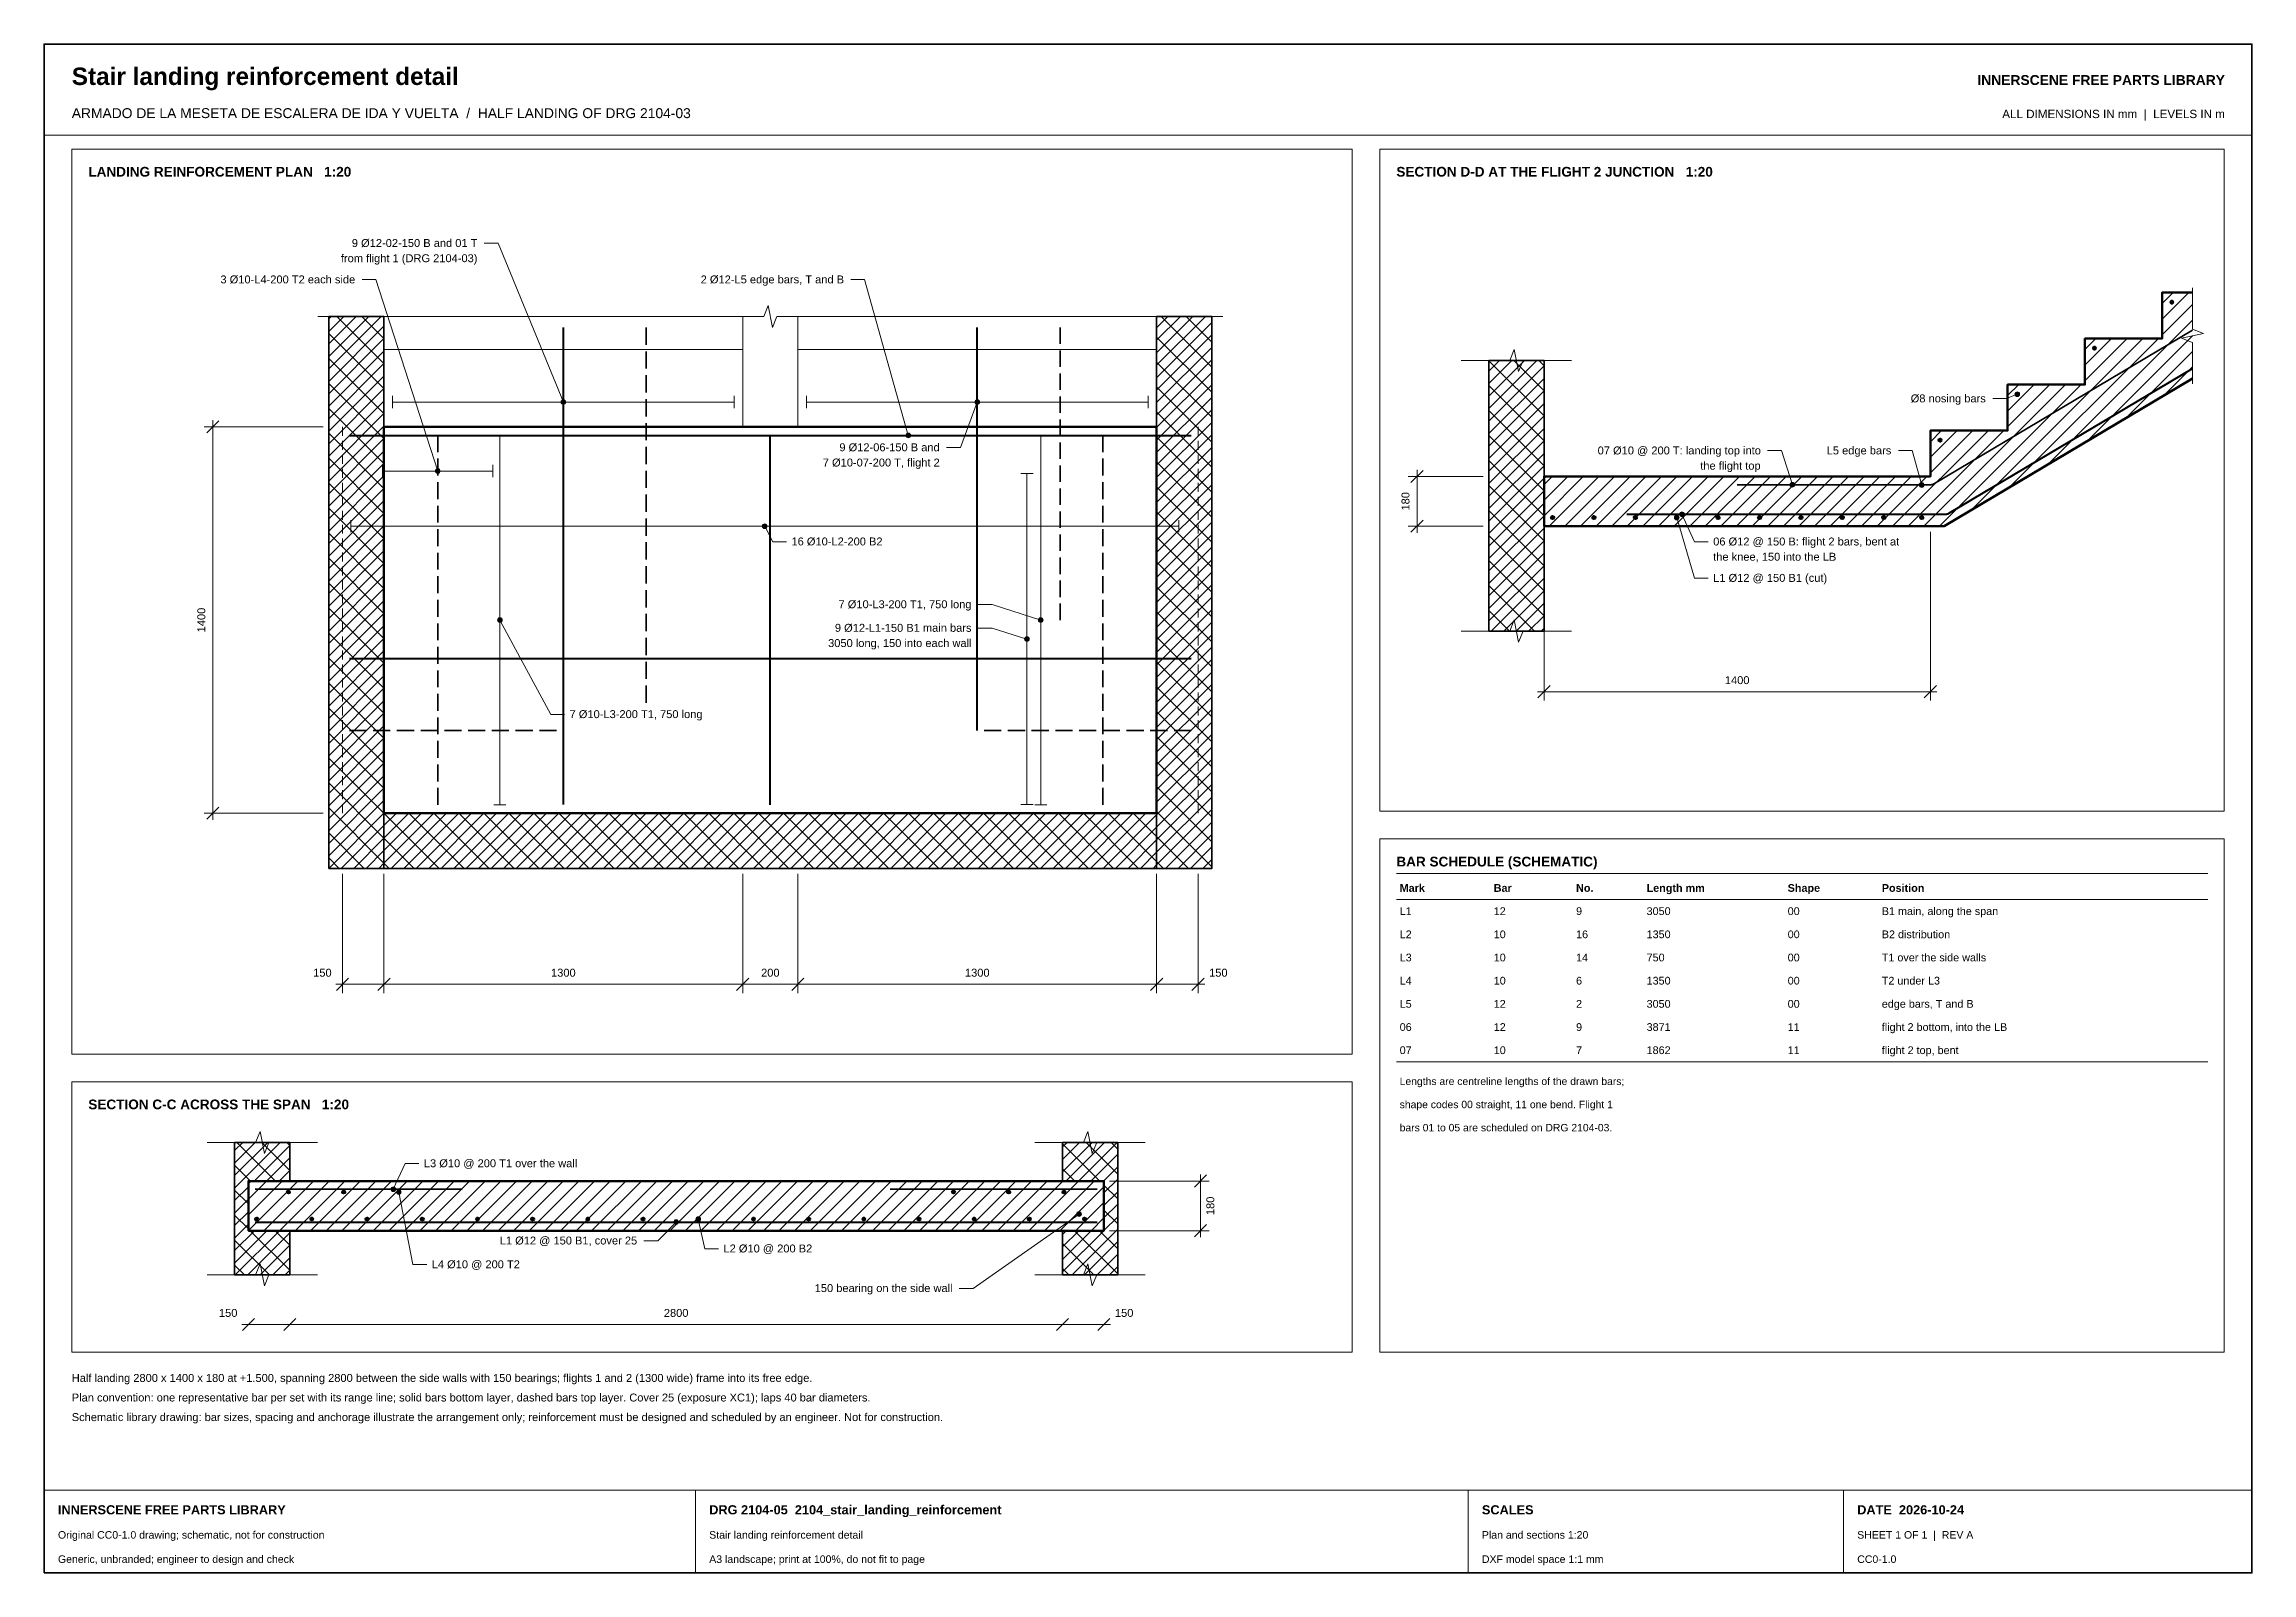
# Paper-space layout 'Layout1' of a CAD drawing. Header units: millimetres. Extents: x 10 to 410, y 10 to 287.
import ezdxf
from ezdxf.enums import TextEntityAlignment as Align

# ---------------------------------------------------------------- set-up
doc = ezdxf.new("R2010")
doc.units = ezdxf.units.MM
for name, color, linetype, lineweight, true_color in [('A-BORDER', 7, 'Continuous', 18, 0x6f8794), ('A-DIMS', 7, 'Continuous', 15, 0x46606d), ('A-TEXT', 7, 'Continuous', 15, 0x1b2a33), ('A-WALL', 7, 'Continuous', 35, 0x3a4a54), ('S-CONC', 7, 'Continuous', 50, 0x1f2d36), ('S-CONC-BYD', 7, 'Continuous', 18, 0x5b6b74), ('S-HATCH', 7, 'Continuous', 9, 0x9aa5aa), ('S-HIDDEN', 7, 'Continuous', 18, 0x5b6b74), ('S-REBAR', 7, 'Continuous', 40, 0xb2361f)]:
    doc.layers.add(name, color=color, linetype=linetype, lineweight=lineweight, true_color=true_color)
doc.styles.add('STR_BOLD', font='arialbd.ttf')
doc.styles.add('STR_REGULAR', font='arial.ttf')

psp = doc.layouts.get("Layout1")

# ---------------------------------------------------------------- texts
at = {"layer": 'A-DIMS', "style": 'STR_REGULAR'}
for s, p in [('180', (257.37, 204.16)), ('1400', (39.19, 182.65)), ('180', (222.01, 76.5))]:
    psp.add_text(s, height=1.436, rotation=90, dxfattribs=at).set_placement(p, align=Align.CENTER)
for s, p in [('1400', (316.75, 171.04)), ('1300', (104.07, 118.03)), ('200', (141.57, 118.03)), ('1300', (179.07, 118.03)), ('2800', (124.51, 56.38))]:
    psp.add_text(s, height=1.436, dxfattribs=at).set_placement(p, align=Align.CENTER)
for p in [(58.74, 118.03), (221.07, 118.03), (41.67, 56.38), (204.01, 56.38)]:
    psp.add_text('150', height=1.436, dxfattribs=at).set_placement(p)
at = {"layer": 'A-TEXT'}
for s, height, style, p in [('Stair landing reinforcement detail', 3.1592, 'STR_BOLD', (15, 279.6)), ('INNERSCENE FREE PARTS LIBRARY', 1.795, 'STR_BOLD', (360.27, 279.6)), ('ARMADO DE LA MESETA DE ESCALERA DE IDA Y VUELTA  /  HALF LANDING OF DRG 2104-03', 1.795, 'STR_REGULAR', (15, 273.6)), ('ALL DIMENSIONS IN mm  |  LEVELS IN m', 1.5078, 'STR_REGULAR', (364.78, 273.6)), ('LANDING REINFORCEMENT PLAN   1:20', 1.7591, 'STR_BOLD', (18, 263)), ('SECTION D-D AT THE FLIGHT 2 JUNCTION   1:20', 1.7591, 'STR_BOLD', (255, 263)), ('from flight 1 (DRG 2104-03)', 1.436, 'STR_REGULAR', (63.76, 247.49)), ('9 Ø12-02-150 B and 01 T', 1.436, 'STR_REGULAR', (65.75, 250.25)), ('3 Ø10-L4-200 T2 each side', 1.436, 'STR_REGULAR', (41.94, 243.65)), ('2 Ø12-L5 edge bars, T and B', 1.436, 'STR_REGULAR', (128.95, 243.65)), ('Ø8 nosing bars', 1.436, 'STR_REGULAR', (348.19, 222.09)), ('9 Ø12-06-150 B and', 1.436, 'STR_REGULAR', (154.08, 213.23)), ('07 Ø10 @ 200 T: landing top into', 1.436, 'STR_REGULAR', (291.47, 212.66)), ('L5 edge bars', 1.436, 'STR_REGULAR', (332.97, 212.66)), ('7 Ø10-07-200 T, flight 2', 1.436, 'STR_REGULAR', (151.08, 210.47)), ('the flight top', 1.436, 'STR_REGULAR', (310.07, 209.9)), ('16 Ø10-L2-200 B2', 1.436, 'STR_REGULAR', (145.4, 196.17)), ('06 Ø12 @ 150 B: flight 2 bars, bent at', 1.436, 'STR_REGULAR', (312.4, 196.16)), ('the knee, 150 into the LB', 1.436, 'STR_REGULAR', (312.4, 193.4)), ('L1 Ø12 @ 150 B1 (cut)', 1.436, 'STR_REGULAR', (312.4, 189.57)), ('7 Ø10-L3-200 T1, 750 long', 1.436, 'STR_REGULAR', (153.93, 184.79)), ('9 Ø12-L1-150 B1 main bars', 1.436, 'STR_REGULAR', (153.27, 180.52)), ('3050 long, 150 into each wall', 1.436, 'STR_REGULAR', (152.04, 177.76)), ('7 Ø10-L3-200 T1, 750 long', 1.436, 'STR_REGULAR', (105.2, 164.88)), ('BAR SCHEDULE (SCHEMATIC)', 1.7591, 'STR_BOLD', (255, 138)), ('Mark', 1.4, 'STR_BOLD', (255.6, 133.4)), ('Bar', 1.4, 'STR_BOLD', (272.64, 133.4)), ('No.', 1.4, 'STR_BOLD', (287.56, 133.4)), ('Length mm', 1.4, 'STR_BOLD', (300.34, 133.4)), ('Shape', 1.4, 'STR_BOLD', (325.9, 133.4)), ('Position', 1.4, 'STR_BOLD', (342.95, 133.4)), ('L1', 1.4, 'STR_REGULAR', (255.6, 129.2)), ('12', 1.4, 'STR_REGULAR', (272.64, 129.2)), ('9', 1.4, 'STR_REGULAR', (287.56, 129.2)), ('3050', 1.4, 'STR_REGULAR', (300.34, 129.2)), ('00', 1.4, 'STR_REGULAR', (325.9, 129.2)), ('B1 main, along the span', 1.4001, 'STR_REGULAR', (342.95, 129.2)), ('L2', 1.4, 'STR_REGULAR', (255.6, 125)), ('10', 1.4, 'STR_REGULAR', (272.64, 125)), ('16', 1.4, 'STR_REGULAR', (287.56, 125)), ('1350', 1.4, 'STR_REGULAR', (300.34, 125)), ('00', 1.4, 'STR_REGULAR', (325.9, 125)), ('B2 distribution', 1.4001, 'STR_REGULAR', (342.95, 125)), ('L3', 1.4, 'STR_REGULAR', (255.6, 120.8)), ('10', 1.4, 'STR_REGULAR', (272.64, 120.8)), ('14', 1.4, 'STR_REGULAR', (287.56, 120.8)), ('750', 1.4, 'STR_REGULAR', (300.34, 120.8)), ('00', 1.4, 'STR_REGULAR', (325.9, 120.8)), ('T1 over the side walls', 1.4001, 'STR_REGULAR', (342.95, 120.8)), ('L4', 1.4, 'STR_REGULAR', (255.6, 116.6)), ('10', 1.4, 'STR_REGULAR', (272.64, 116.6)), ('6', 1.4, 'STR_REGULAR', (287.56, 116.6)), ('1350', 1.4, 'STR_REGULAR', (300.34, 116.6)), ('00', 1.4, 'STR_REGULAR', (325.9, 116.6)), ('T2 under L3', 1.4001, 'STR_REGULAR', (342.95, 116.6)), ('L5', 1.4, 'STR_REGULAR', (255.6, 112.4)), ('12', 1.4, 'STR_REGULAR', (272.64, 112.4)), ('2', 1.4, 'STR_REGULAR', (287.56, 112.4)), ('3050', 1.4, 'STR_REGULAR', (300.34, 112.4)), ('00', 1.4, 'STR_REGULAR', (325.9, 112.4)), ('edge bars, T and B', 1.4001, 'STR_REGULAR', (342.95, 112.4)), ('06', 1.4, 'STR_REGULAR', (255.6, 108.2)), ('12', 1.4, 'STR_REGULAR', (272.64, 108.2)), ('9', 1.4, 'STR_REGULAR', (287.56, 108.2)), ('3871', 1.4, 'STR_REGULAR', (300.34, 108.2)), ('11', 1.4, 'STR_REGULAR', (325.9, 108.2)), ('flight 2 bottom, into the LB', 1.4001, 'STR_REGULAR', (342.95, 108.2)), ('07', 1.4, 'STR_REGULAR', (255.6, 104)), ('10', 1.4, 'STR_REGULAR', (272.64, 104)), ('7', 1.4, 'STR_REGULAR', (287.56, 104)), ('1862', 1.4, 'STR_REGULAR', (300.34, 104)), ('11', 1.4, 'STR_REGULAR', (325.9, 104)), ('flight 2 top, bent', 1.4001, 'STR_REGULAR', (342.95, 104)), ('Lengths are centreline lengths of the drawn bars;', 1.3441, 'STR_REGULAR', (255.6, 98.4)), ('SECTION C-C ACROSS THE SPAN   1:20', 1.7591, 'STR_BOLD', (18, 94)), ('shape codes 00 straight, 11 one bend. Flight 1', 1.3441, 'STR_REGULAR', (255.6, 94.2)), ('bars 01 to 05 are scheduled on DRG 2104-03.', 1.3441, 'STR_REGULAR', (255.6, 90)), ('L3 Ø10 @ 200 T1 over the wall', 1.436, 'STR_REGULAR', (78.8, 83.5)), ('L1 Ø12 @ 150 B1, cover 25', 1.436, 'STR_REGULAR', (92.55, 69.5)), ('L2 Ø10 @ 200 B2', 1.436, 'STR_REGULAR', (133.08, 68.06)), ('L4 Ø10 @ 200 T2', 1.436, 'STR_REGULAR', (80.22, 65.19)), ('150 bearing on the side wall', 1.436, 'STR_REGULAR', (149.61, 60.88)), ('Half landing 2800 x 1400 x 180 at +1.500, spanning 2800 between the side walls with 150 bearings; flights 1 and 2 (1300 wide) frame into its free edge.', 1.436, 'STR_REGULAR', (15, 44.6)), ('Plan convention: one representative bar per set with its range line; solid bars bottom layer, dashed bars top layer. Cover 25 (exposure XC1); laps 40 bar diameters.', 1.436, 'STR_REGULAR', (15, 41.05)), ('Schematic library drawing: bar sizes, spacing and anchorage illustrate the arrangement only; reinforcement must be designed and scheduled by an engineer. Not for construction.', 1.436, 'STR_REGULAR', (15, 37.5)), ('INNERSCENE FREE PARTS LIBRARY', 1.6514, 'STR_BOLD', (12.5, 20.6)), ('DRG 2104-05  2104_stair_landing_reinforcement', 1.6514, 'STR_BOLD', (130.5, 20.6)), ('SCALES', 1.651, 'STR_BOLD', (270.5, 20.6)), ('DATE  2026-10-24', 1.6514, 'STR_BOLD', (338.5, 20.6)), ('Original CC0-1.0 drawing; schematic, not for construction', 1.3642, 'STR_REGULAR', (12.5, 16.2)), ('Stair landing reinforcement detail', 1.3642, 'STR_REGULAR', (130.5, 16.2)), ('Plan and sections 1:20', 1.3642, 'STR_REGULAR', (270.5, 16.2)), ('SHEET 1 OF 1  |  REV A', 1.3642, 'STR_REGULAR', (338.5, 16.2)), ('Generic, unbranded; engineer to design and check', 1.3642, 'STR_REGULAR', (12.5, 11.8)), ('A3 landscape; print at 100%, do not fit to page', 1.3642, 'STR_REGULAR', (130.5, 11.8)), ('DXF model space 1:1 mm', 1.3642, 'STR_REGULAR', (270.5, 11.8)), ('CC0-1.0', 1.364, 'STR_REGULAR', (338.5, 11.8))]:
    psp.add_text(s, height=height, dxfattribs=dict(at, style=style)).set_placement(p)

# ---------------------------------------------------------------- hatches: boundary and pattern name
at = {"layer": 'A-DIMS'}
h = psp.add_hatch(color=256, dxfattribs=at)
edge = h.paths.add_edge_path()
edge.add_arc((104.07, 222.15), 0.42, 0, 360)
h = psp.add_hatch(color=256, dxfattribs=at)
edge = h.paths.add_edge_path()
edge.add_arc((179.07, 222.15), 0.42, 0, 360)
h = psp.add_hatch(color=256, dxfattribs=at)
edge = h.paths.add_edge_path()
edge.add_arc((367.5, 223.57), 0.42, 0, 360)
h = psp.add_hatch(color=256, dxfattribs=at)
edge = h.paths.add_edge_path()
edge.add_arc((166.57, 216.1), 0.42, 0, 360)
h = psp.add_hatch(color=256, dxfattribs=at)
edge = h.paths.add_edge_path()
edge.add_arc((81.32, 209.65), 0.42, 0, 360)
h = psp.add_hatch(color=256, dxfattribs=at)
edge = h.paths.add_edge_path()
edge.add_arc((326.75, 207.16), 0.42, 0, 360)
h = psp.add_hatch(color=256, dxfattribs=at)
edge = h.paths.add_edge_path()
edge.add_arc((350.2, 207.11), 0.42, 0, 360)
h = psp.add_hatch(color=256, dxfattribs=at)
edge = h.paths.add_edge_path()
edge.add_arc((140.57, 199.65), 0.42, 0, 360)
h = psp.add_hatch(color=256, dxfattribs=at)
edge = h.paths.add_edge_path()
edge.add_arc((305.8, 201.21), 0.42, 0, 360)
h = psp.add_hatch(color=256, dxfattribs=at)
edge = h.paths.add_edge_path()
edge.add_arc((306.75, 201.81), 0.42, 0, 360)
h = psp.add_hatch(color=256, dxfattribs=at)
edge = h.paths.add_edge_path()
edge.add_arc((92.57, 182.65), 0.42, 0, 360)
h = psp.add_hatch(color=256, dxfattribs=at)
edge = h.paths.add_edge_path()
edge.add_arc((190.57, 182.65), 0.42, 0, 360)
h = psp.add_hatch(color=256, dxfattribs=at)
edge = h.paths.add_edge_path()
edge.add_arc((188.07, 179.2), 0.42, 0, 360)
h = psp.add_hatch(color=256, dxfattribs=at)
edge = h.paths.add_edge_path()
edge.add_arc((73.26, 79.5), 0.42, 0, 360)
h = psp.add_hatch(color=256, dxfattribs=at)
edge = h.paths.add_edge_path()
edge.add_arc((74.26, 79), 0.42, 0, 360)
h = psp.add_hatch(color=256, dxfattribs=at)
edge = h.paths.add_edge_path()
edge.add_arc((124.51, 73.55), 0.42, 0, 360)
h = psp.add_hatch(color=256, dxfattribs=at)
edge = h.paths.add_edge_path()
edge.add_arc((128.51, 74.1), 0.42, 0, 360)
h = psp.add_hatch(color=256, dxfattribs=at)
edge = h.paths.add_edge_path()
edge.add_arc((197.51, 75), 0.42, 0, 360)
at = {"layer": 'S-REBAR'}
h = psp.add_hatch(color=256, dxfattribs=at)
edge = h.paths.add_edge_path()
edge.add_arc((395.5, 240.24), 0.28, 0, 360)
h = psp.add_hatch(color=256, dxfattribs=at)
edge = h.paths.add_edge_path()
edge.add_arc((381.5, 231.91), 0.28, 0, 360)
h = psp.add_hatch(color=256, dxfattribs=at)
edge = h.paths.add_edge_path()
edge.add_arc((367.5, 223.57), 0.28, 0, 360)
h = psp.add_hatch(color=256, dxfattribs=at)
edge = h.paths.add_edge_path()
edge.add_arc((353.5, 215.24), 0.28, 0, 360)
h = psp.add_hatch(color=256, dxfattribs=at)
edge = h.paths.add_edge_path()
edge.add_arc((350.2, 207.11), 0.3, 0, 360)
h = psp.add_hatch(color=256, dxfattribs=at)
edge = h.paths.add_edge_path()
edge.add_arc((283.3, 201.21), 0.3, 0, 360)
h = psp.add_hatch(color=256, dxfattribs=at)
edge = h.paths.add_edge_path()
edge.add_arc((290.8, 201.21), 0.3, 0, 360)
h = psp.add_hatch(color=256, dxfattribs=at)
edge = h.paths.add_edge_path()
edge.add_arc((298.3, 201.21), 0.3, 0, 360)
h = psp.add_hatch(color=256, dxfattribs=at)
edge = h.paths.add_edge_path()
edge.add_arc((305.8, 201.21), 0.3, 0, 360)
h = psp.add_hatch(color=256, dxfattribs=at)
edge = h.paths.add_edge_path()
edge.add_arc((313.3, 201.21), 0.3, 0, 360)
h = psp.add_hatch(color=256, dxfattribs=at)
edge = h.paths.add_edge_path()
edge.add_arc((320.8, 201.21), 0.3, 0, 360)
h = psp.add_hatch(color=256, dxfattribs=at)
edge = h.paths.add_edge_path()
edge.add_arc((328.3, 201.21), 0.3, 0, 360)
h = psp.add_hatch(color=256, dxfattribs=at)
edge = h.paths.add_edge_path()
edge.add_arc((335.8, 201.21), 0.3, 0, 360)
h = psp.add_hatch(color=256, dxfattribs=at)
edge = h.paths.add_edge_path()
edge.add_arc((343.3, 201.21), 0.3, 0, 360)
h = psp.add_hatch(color=256, dxfattribs=at)
edge = h.paths.add_edge_path()
edge.add_arc((350.2, 201.21), 0.3, 0, 360)
h = psp.add_hatch(color=256, dxfattribs=at)
edge = h.paths.add_edge_path()
edge.add_arc((54.26, 79), 0.28, 0, 360)
h = psp.add_hatch(color=256, dxfattribs=at)
edge = h.paths.add_edge_path()
edge.add_arc((64.26, 79), 0.28, 0, 360)
h = psp.add_hatch(color=256, dxfattribs=at)
edge = h.paths.add_edge_path()
edge.add_arc((74.26, 79), 0.28, 0, 360)
h = psp.add_hatch(color=256, dxfattribs=at)
edge = h.paths.add_edge_path()
edge.add_arc((174.76, 79), 0.28, 0, 360)
h = psp.add_hatch(color=256, dxfattribs=at)
edge = h.paths.add_edge_path()
edge.add_arc((184.76, 79), 0.28, 0, 360)
h = psp.add_hatch(color=256, dxfattribs=at)
edge = h.paths.add_edge_path()
edge.add_arc((194.76, 79), 0.28, 0, 360)
h = psp.add_hatch(color=256, dxfattribs=at)
edge = h.paths.add_edge_path()
edge.add_arc((48.51, 74.1), 0.28, 0, 360)
h = psp.add_hatch(color=256, dxfattribs=at)
edge = h.paths.add_edge_path()
edge.add_arc((58.51, 74.1), 0.28, 0, 360)
h = psp.add_hatch(color=256, dxfattribs=at)
edge = h.paths.add_edge_path()
edge.add_arc((68.51, 74.1), 0.28, 0, 360)
h = psp.add_hatch(color=256, dxfattribs=at)
edge = h.paths.add_edge_path()
edge.add_arc((78.51, 74.1), 0.28, 0, 360)
h = psp.add_hatch(color=256, dxfattribs=at)
edge = h.paths.add_edge_path()
edge.add_arc((88.51, 74.1), 0.28, 0, 360)
h = psp.add_hatch(color=256, dxfattribs=at)
edge = h.paths.add_edge_path()
edge.add_arc((98.51, 74.1), 0.28, 0, 360)
h = psp.add_hatch(color=256, dxfattribs=at)
edge = h.paths.add_edge_path()
edge.add_arc((108.51, 74.1), 0.28, 0, 360)
h = psp.add_hatch(color=256, dxfattribs=at)
edge = h.paths.add_edge_path()
edge.add_arc((118.51, 74.1), 0.28, 0, 360)
h = psp.add_hatch(color=256, dxfattribs=at)
edge = h.paths.add_edge_path()
edge.add_arc((128.51, 74.1), 0.28, 0, 360)
h = psp.add_hatch(color=256, dxfattribs=at)
edge = h.paths.add_edge_path()
edge.add_arc((138.51, 74.1), 0.28, 0, 360)
h = psp.add_hatch(color=256, dxfattribs=at)
edge = h.paths.add_edge_path()
edge.add_arc((148.51, 74.1), 0.28, 0, 360)
h = psp.add_hatch(color=256, dxfattribs=at)
edge = h.paths.add_edge_path()
edge.add_arc((158.51, 74.1), 0.28, 0, 360)
h = psp.add_hatch(color=256, dxfattribs=at)
edge = h.paths.add_edge_path()
edge.add_arc((168.51, 74.1), 0.28, 0, 360)
h = psp.add_hatch(color=256, dxfattribs=at)
edge = h.paths.add_edge_path()
edge.add_arc((178.51, 74.1), 0.28, 0, 360)
h = psp.add_hatch(color=256, dxfattribs=at)
edge = h.paths.add_edge_path()
edge.add_arc((188.51, 74.1), 0.28, 0, 360)
h = psp.add_hatch(color=256, dxfattribs=at)
edge = h.paths.add_edge_path()
edge.add_arc((198.51, 74.1), 0.28, 0, 360)

# ---------------------------------------------------------------- linework, layer by layer
at = {"layer": 'A-BORDER'}
for p, q in [((10, 270.5), (410, 270.5)), ((255, 136.7), (402, 136.7)), ((255, 132), (402, 132)), ((255, 102.6), (402, 102.6)), ((10, 25), (410, 25)), ((128, 10), (128, 25)), ((268, 10), (268, 25)), ((336, 10), (336, 25))]:
    psp.add_line(p, q, dxfattribs=at)
at = {"layer": 'A-BORDER', "lineweight": 35}
psp.add_lwpolyline([(10, 10), (410, 10), (410, 287), (10, 287)], close=True, dxfattribs=at)
at = {"layer": 'A-BORDER'}
for points in [[(15, 104), (247, 104), (247, 268), (15, 268)], [(252, 148), (405, 148), (405, 268), (252, 268)], [(252, 50), (405, 50), (405, 143), (252, 143)], [(15, 50), (247, 50), (247, 99), (15, 99)]]:
    psp.add_lwpolyline(points, close=True, dxfattribs=at)
at = {"layer": 'A-DIMS'}
for p, q in [((73.12, 221.05), (73.12, 223.25)), ((73.12, 222.15), (135.02, 222.15)), ((135.02, 221.05), (135.02, 223.25)), ((148.12, 221.05), (148.12, 223.25)), ((148.12, 222.15), (210.02, 222.15)), ((210.02, 221.05), (210.02, 223.25)), ((60.57, 217.65), (38.97, 217.65)), ((40.57, 146.45), (40.57, 218.85)), ((93.67, 216.15), (91.47, 216.15)), ((92.57, 149.15), (92.57, 216.15)), ((191.67, 216.15), (189.47, 216.15)), ((190.57, 149.15), (190.57, 216.15)), ((71.32, 208.55), (71.32, 210.75)), ((71.32, 209.65), (91.32, 209.65)), ((91.32, 208.55), (91.32, 210.75)), ((189.17, 209.2), (186.97, 209.2)), ((188.07, 149.2), (188.07, 209.2)), ((270.75, 208.66), (257.15, 208.66)), ((258.75, 198.46), (258.75, 209.86)), ((65.57, 198.55), (65.57, 200.75)), ((215.57, 198.55), (215.57, 200.75)), ((65.57, 199.65), (215.57, 199.65)), ((270.75, 199.66), (257.15, 199.66)), ((281.75, 198.66), (281.75, 168.06)), ((351.75, 198.66), (351.75, 168.06)), ((280.55, 169.66), (352.95, 169.66)), ((93.67, 149.15), (91.47, 149.15)), ((189.17, 149.2), (186.97, 149.2)), ((191.67, 149.15), (189.47, 149.15)), ((60.57, 147.65), (38.97, 147.65)), ((64.07, 136.65), (64.07, 115.05)), ((71.57, 136.65), (71.57, 115.05)), ((71.57, 136.65), (71.57, 115.05)), ((136.57, 136.65), (136.57, 115.05)), ((136.57, 136.65), (136.57, 115.05)), ((146.57, 136.65), (146.57, 115.05)), ((146.57, 136.65), (146.57, 115.05)), ((211.57, 136.65), (211.57, 115.05)), ((211.57, 136.65), (211.57, 115.05)), ((219.07, 136.65), (219.07, 115.05)), ((62.87, 116.65), (72.77, 116.65)), ((70.37, 116.65), (137.77, 116.65)), ((135.37, 116.65), (147.77, 116.65)), ((145.37, 116.65), (212.77, 116.65)), ((210.37, 116.65), (220.27, 116.65)), ((203.01, 81), (221.11, 81)), ((219.51, 70.8), (219.51, 82.2)), ((203.01, 72), (221.11, 72)), ((45.81, 55), (55.71, 55)), ((53.31, 55), (195.71, 55)), ((193.31, 55), (203.21, 55))]:
    psp.add_line(p, q, dxfattribs=at)
at = {"layer": 'A-DIMS', "lineweight": 30}
for p, q in [((39.47, 216.55), (41.67, 218.75)), ((257.65, 207.56), (259.85, 209.76)), ((257.65, 198.56), (259.85, 200.76)), ((280.65, 168.56), (282.85, 170.76)), ((350.65, 168.56), (352.85, 170.76)), ((39.47, 146.55), (41.67, 148.75)), ((62.97, 115.55), (65.17, 117.75)), ((70.47, 115.55), (72.67, 117.75)), ((70.47, 115.55), (72.67, 117.75)), ((135.47, 115.55), (137.67, 117.75)), ((135.47, 115.55), (137.67, 117.75)), ((145.47, 115.55), (147.67, 117.75)), ((145.47, 115.55), (147.67, 117.75)), ((210.47, 115.55), (212.67, 117.75)), ((210.47, 115.55), (212.67, 117.75)), ((217.97, 115.55), (220.17, 117.75)), ((218.41, 79.9), (220.61, 82.1)), ((218.41, 70.9), (220.61, 73.1)), ((45.91, 53.9), (48.11, 56.1)), ((53.41, 53.9), (55.61, 56.1)), ((53.41, 53.9), (55.61, 56.1)), ((193.41, 53.9), (195.61, 56.1)), ((193.41, 53.9), (195.61, 56.1)), ((200.91, 53.9), (203.11, 56.1))]:
    psp.add_line(p, q, dxfattribs=at)
at = {"layer": 'A-DIMS'}
for points in [[(89.73, 250.93), (92.23, 250.93), (104.07, 222.15)], [(67.59, 244.33), (70.09, 244.33), (81.32, 209.65)], [(156.16, 244.33), (158.66, 244.33), (166.57, 216.1)], [(399.23, 225.43), (399.23, 232.94), (397.23, 233.74), (401.23, 234.54), (399.23, 235.34), (399.23, 242.84)], [(59.57, 237.65), (140.37, 237.65), (141.17, 239.65), (141.97, 235.65), (142.77, 237.65), (223.57, 237.65)], [(266.75, 229.66), (275.55, 229.66), (276.35, 231.66), (277.15, 227.66), (277.95, 229.66), (286.75, 229.66)], [(173.5, 213.91), (176, 213.91), (179.07, 222.15)], [(363.05, 222.77), (365.55, 222.77), (367.5, 223.57)], [(322.26, 213.34), (324.76, 213.34), (326.75, 207.16)], [(345.95, 213.34), (348.45, 213.34), (350.2, 207.11)], [(311.5, 190.25), (309, 190.25), (305.8, 201.21)], [(311.5, 196.84), (309, 196.84), (306.75, 201.81)], [(144.5, 196.85), (142, 196.85), (140.57, 199.65)], [(179.24, 185.47), (181.74, 185.47), (190.57, 182.65)], [(104.3, 165.56), (101.8, 165.56), (92.57, 182.65)], [(179.24, 181.2), (181.74, 181.2), (188.07, 179.2)], [(266.75, 180.66), (275.55, 180.66), (276.35, 182.66), (277.15, 178.66), (277.95, 180.66), (286.75, 180.66)], [(39.51, 88), (48.31, 88), (49.11, 90), (49.91, 86), (50.71, 88), (59.51, 88)], [(189.51, 88), (198.31, 88), (199.11, 90), (199.91, 86), (200.71, 88), (209.51, 88)], [(77.9, 84.18), (75.4, 84.18), (73.26, 79.5)], [(79.32, 65.87), (76.82, 65.87), (74.26, 79)], [(118.67, 70.18), (121.17, 70.18), (124.51, 73.55)], [(132.18, 68.74), (129.68, 68.74), (128.51, 74.1)], [(175.81, 61.55), (178.31, 61.55), (197.51, 75)], [(39.51, 64), (48.31, 64), (49.11, 66), (49.91, 62), (50.71, 64), (59.51, 64)], [(189.51, 64), (198.31, 64), (199.11, 66), (199.91, 62), (200.71, 64), (209.51, 64)]]:
    psp.add_lwpolyline(points, dxfattribs=at)
for centre in [(104.07, 222.15), (179.07, 222.15), (367.5, 223.57), (166.57, 216.1), (81.32, 209.65), (326.75, 207.16), (350.2, 207.11), (140.57, 199.65), (305.8, 201.21), (306.75, 201.81), (92.57, 182.65), (190.57, 182.65), (188.07, 179.2), (73.26, 79.5), (74.26, 79), (124.51, 73.55), (128.51, 74.1), (197.51, 75)]:
    psp.add_circle(centre, 0.42, dxfattribs=at)
at = {"layer": 'A-WALL'}
for points in [[(61.57, 137.65), (71.57, 137.65), (71.57, 237.65), (61.57, 237.65)], [(211.57, 137.65), (221.57, 137.65), (221.57, 237.65), (211.57, 237.65)], [(271.75, 180.66), (281.75, 180.66), (281.75, 229.66), (271.75, 229.66)], [(71.57, 137.65), (211.57, 137.65), (211.57, 147.65), (71.57, 147.65)], [(44.51, 64), (54.51, 64), (54.51, 72), (47.01, 72), (47.01, 81), (54.51, 81), (54.51, 88), (44.51, 88)], [(204.51, 64), (194.51, 64), (194.51, 72), (202.01, 72), (202.01, 81), (194.51, 81), (194.51, 88), (204.51, 88)]]:
    psp.add_lwpolyline(points, close=True, dxfattribs=at)
at = {"layer": 'S-CONC'}
for points in [[(399.23, 241.99), (393.75, 241.99), (393.75, 233.66), (379.75, 233.66), (379.75, 225.32), (365.75, 225.32), (365.75, 216.99), (351.75, 216.99), (351.75, 208.66), (281.75, 208.66), (281.75, 199.66)], [(281.75, 199.66), (354.23, 199.66), (399.23, 226.44)]]:
    psp.add_lwpolyline(points, dxfattribs=at)
for points in [[(71.57, 147.65), (211.57, 147.65), (211.57, 217.65), (71.57, 217.65)], [(47.01, 72), (202.01, 72), (202.01, 81), (47.01, 81)]]:
    psp.add_lwpolyline(points, close=True, dxfattribs=at)
at = {"layer": 'S-CONC-BYD'}
for p, q in [((71.57, 217.65), (71.57, 237.65)), ((136.57, 217.65), (136.57, 237.65)), ((146.57, 217.65), (146.57, 237.65)), ((211.57, 217.65), (211.57, 237.65)), ((71.57, 231.65), (136.57, 231.65)), ((146.57, 231.65), (211.57, 231.65)), ((71.57, 217.65), (136.57, 217.65)), ((146.57, 217.65), (211.57, 217.65))]:
    psp.add_line(p, q, dxfattribs=at)
at = {"layer": 'S-HATCH'}
for p, q in [((393.75, 237.17), (398.57, 241.99)), ((393.75, 240), (395.74, 241.99)), ((61.57, 228.16), (71.06, 237.65)), ((61.57, 230.43), (68.8, 237.65)), ((61.57, 232.69), (66.54, 237.65)), ((61.57, 234.95), (64.27, 237.65)), ((61.57, 237.22), (62.01, 237.65)), ((63.03, 237.65), (71.57, 229.11)), ((67.56, 237.65), (71.57, 233.64)), ((211.57, 228.82), (220.4, 237.65)), ((211.57, 231.09), (218.14, 237.65)), ((211.57, 233.35), (215.88, 237.65)), ((211.57, 235.61), (213.62, 237.65)), ((211.57, 226.56), (221.57, 236.56)), ((212.37, 237.65), (221.57, 228.45)), ((216.9, 237.65), (221.57, 232.98)), ((221.42, 237.65), (221.57, 237.51)), ((373.17, 210.93), (399.23, 236.99)), ((393.75, 234.34), (399.23, 239.82)), ((61.57, 225.9), (71.57, 235.9)), ((61.57, 234.59), (71.57, 224.59)), ((61.57, 223.64), (71.57, 233.64)), ((211.57, 224.3), (221.57, 234.3)), ((211.57, 233.93), (221.57, 223.93)), ((211.57, 222.04), (221.57, 232.04)), ((359.19, 202.61), (390.24, 233.66)), ((366.18, 206.77), (393.07, 233.66)), ((379.75, 226), (387.41, 233.66)), ((379.75, 228.83), (384.58, 233.66)), ((379.75, 231.66), (381.75, 233.66)), ((380.16, 215.09), (399.23, 234.16)), ((61.57, 221.38), (71.57, 231.38)), ((61.57, 230.06), (71.57, 220.06)), ((61.57, 219.11), (71.57, 229.11)), ((211.57, 219.77), (221.57, 229.77)), ((211.57, 229.4), (221.57, 219.4)), ((271.75, 220.96), (280.45, 229.66)), ((271.75, 223.22), (278.19, 229.66)), ((271.75, 225.48), (275.93, 229.66)), ((271.75, 227.74), (273.67, 229.66)), ((271.75, 229.64), (281.75, 219.64)), ((271.75, 218.69), (281.75, 228.69)), ((276.26, 229.66), (281.75, 224.17)), ((280.79, 229.66), (281.75, 228.69)), ((387.14, 219.25), (399.23, 231.33)), ((394.13, 223.41), (399.23, 228.5)), ((61.57, 216.85), (71.57, 226.85)), ((61.57, 225.54), (71.57, 215.54)), ((61.57, 214.59), (71.57, 224.59)), ((211.57, 217.51), (221.57, 227.51)), ((211.57, 215.25), (221.57, 225.25)), ((211.57, 224.88), (221.57, 214.88)), ((271.75, 216.43), (281.75, 226.43)), ((271.75, 225.12), (281.75, 215.12)), ((271.75, 214.17), (281.75, 224.17)), ((350.58, 199.66), (376.25, 225.32)), ((353.41, 199.66), (379.08, 225.32)), ((365.75, 217.66), (373.42, 225.32)), ((365.75, 220.49), (370.59, 225.32)), ((365.75, 223.31), (367.76, 225.32)), ((61.57, 212.33), (71.57, 222.33)), ((61.57, 221.01), (71.57, 211.01)), ((61.57, 210.06), (71.57, 220.06)), ((211.57, 212.98), (221.57, 222.98)), ((211.57, 210.72), (221.57, 220.72)), ((211.57, 220.35), (221.57, 210.35)), ((271.75, 211.9), (281.75, 221.9)), ((271.75, 220.59), (281.75, 210.59)), ((61.57, 207.8), (71.57, 217.8)), ((61.57, 216.49), (71.57, 206.49)), ((211.57, 208.46), (221.57, 218.46)), ((211.57, 206.2), (221.57, 216.2)), ((271.75, 209.64), (281.75, 219.64)), ((271.75, 207.38), (281.75, 217.38)), ((271.75, 216.06), (281.75, 206.06)), ((344.92, 199.66), (362.26, 216.99)), ((347.75, 199.66), (365.09, 216.99)), ((351.75, 209.31), (359.43, 216.99)), ((351.75, 212.14), (356.6, 216.99)), ((351.75, 214.97), (353.77, 216.99)), ((61.57, 205.54), (71.57, 215.54)), ((61.57, 203.27), (71.57, 213.27)), ((211.57, 215.83), (221.57, 205.83)), ((211.57, 203.93), (221.57, 213.93)), ((271.75, 205.12), (281.75, 215.12)), ((271.75, 202.85), (281.75, 212.85)), ((61.57, 211.96), (71.57, 201.96)), ((61.57, 201.01), (71.57, 211.01)), ((61.57, 198.75), (71.57, 208.75)), ((211.57, 201.67), (221.57, 211.67)), ((211.57, 211.3), (221.57, 201.3)), ((211.57, 199.41), (221.57, 209.41)), ((271.75, 211.54), (281.75, 201.54)), ((271.75, 200.59), (281.75, 210.59)), ((271.75, 198.33), (281.75, 208.33)), ((281.75, 201.54), (288.87, 208.66)), ((281.75, 204.37), (286.04, 208.66)), ((281.75, 207.2), (283.21, 208.66)), ((282.7, 199.66), (291.7, 208.66)), ((285.53, 199.66), (294.53, 208.66)), ((288.36, 199.66), (297.36, 208.66)), ((291.18, 199.66), (300.18, 208.66)), ((294.01, 199.66), (303.01, 208.66)), ((296.84, 199.66), (305.84, 208.66)), ((299.67, 199.66), (308.67, 208.66)), ((302.5, 199.66), (311.5, 208.66)), ((305.33, 199.66), (314.33, 208.66)), ((308.15, 199.66), (317.15, 208.66)), ((310.98, 199.66), (319.98, 208.66)), ((313.81, 199.66), (322.81, 208.66)), ((316.64, 199.66), (325.64, 208.66)), ((319.47, 199.66), (328.47, 208.66)), ((322.3, 199.66), (331.3, 208.66)), ((325.13, 199.66), (334.13, 208.66)), ((327.95, 199.66), (336.95, 208.66)), ((330.78, 199.66), (339.78, 208.66)), ((333.61, 199.66), (342.61, 208.66)), ((336.44, 199.66), (345.44, 208.66)), ((339.27, 199.66), (348.27, 208.66)), ((342.1, 199.66), (351.1, 208.66)), ((61.57, 207.43), (71.57, 197.43)), ((61.57, 196.49), (71.57, 206.49)), ((61.57, 194.22), (71.57, 204.22)), ((211.57, 197.14), (221.57, 207.14)), ((211.57, 206.78), (221.57, 196.78)), ((211.57, 194.88), (221.57, 204.88)), ((271.75, 207.01), (281.75, 197.01)), ((271.75, 196.06), (281.75, 206.06)), ((61.57, 202.91), (71.57, 192.91)), ((61.57, 191.96), (71.57, 201.96)), ((211.57, 192.62), (221.57, 202.62)), ((211.57, 202.25), (221.57, 192.25)), ((211.57, 190.36), (221.57, 200.36)), ((271.75, 193.8), (281.75, 203.8)), ((271.75, 202.49), (281.75, 192.49)), ((271.75, 191.54), (281.75, 201.54)), ((61.57, 189.7), (71.57, 199.7)), ((61.57, 198.38), (71.57, 188.38)), ((61.57, 187.43), (71.57, 197.43)), ((211.57, 188.09), (221.57, 198.09)), ((211.57, 197.72), (221.57, 187.72)), ((271.75, 189.28), (281.75, 199.28)), ((271.75, 197.96), (281.75, 187.96)), ((271.75, 187.01), (281.75, 197.01)), ((61.57, 185.17), (71.57, 195.17)), ((61.57, 193.86), (71.57, 183.86)), ((61.57, 182.91), (71.57, 192.91)), ((211.57, 185.83), (221.57, 195.83)), ((211.57, 183.57), (221.57, 193.57)), ((211.57, 193.2), (221.57, 183.2)), ((271.75, 184.75), (281.75, 194.75)), ((271.75, 193.44), (281.75, 183.44)), ((271.75, 182.49), (281.75, 192.49)), ((61.57, 180.65), (71.57, 190.65)), ((61.57, 189.33), (71.57, 179.33)), ((61.57, 178.38), (71.57, 188.38)), ((211.57, 181.31), (221.57, 191.31)), ((211.57, 179.04), (221.57, 189.04)), ((211.57, 188.67), (221.57, 178.67)), ((271.75, 188.91), (280.01, 180.66)), ((272.18, 180.66), (281.75, 190.23)), ((61.57, 176.12), (71.57, 186.12)), ((61.57, 184.81), (71.57, 174.81)), ((211.57, 176.78), (221.57, 186.78)), ((211.57, 174.52), (221.57, 184.52)), ((211.57, 184.15), (221.57, 174.15)), ((271.75, 184.39), (275.48, 180.66)), ((274.45, 180.66), (281.75, 187.96)), ((276.71, 180.66), (281.75, 185.7)), ((61.57, 173.86), (71.57, 183.86)), ((61.57, 171.6), (71.57, 181.6)), ((61.57, 180.28), (71.57, 170.28)), ((211.57, 172.25), (221.57, 182.25)), ((278.97, 180.66), (281.75, 183.44)), ((281.23, 180.66), (281.75, 181.17)), ((61.57, 169.33), (71.57, 179.33)), ((61.57, 167.07), (71.57, 177.07)), ((211.57, 169.99), (221.57, 179.99)), ((211.57, 179.62), (221.57, 169.62)), ((211.57, 167.73), (221.57, 177.73)), ((61.57, 175.76), (71.57, 165.76)), ((61.57, 164.81), (71.57, 174.81)), ((61.57, 162.54), (71.57, 172.54)), ((211.57, 165.47), (221.57, 175.47)), ((211.57, 175.1), (221.57, 165.1)), ((211.57, 163.2), (221.57, 173.2)), ((61.57, 171.23), (71.57, 161.23)), ((61.57, 160.28), (71.57, 170.28)), ((61.57, 158.02), (71.57, 168.02)), ((211.57, 160.94), (221.57, 170.94)), ((211.57, 170.57), (221.57, 160.57)), ((211.57, 158.68), (221.57, 168.68)), ((61.57, 166.71), (71.57, 156.71)), ((61.57, 155.76), (71.57, 165.76)), ((211.57, 156.42), (221.57, 166.42)), ((211.57, 166.05), (221.57, 156.05)), ((211.57, 154.15), (221.57, 164.15)), ((61.57, 153.49), (71.57, 163.49)), ((61.57, 162.18), (71.57, 152.18)), ((61.57, 151.23), (71.57, 161.23)), ((211.57, 151.89), (221.57, 161.89)), ((211.57, 161.52), (221.57, 151.52)), ((61.57, 148.97), (71.57, 158.97)), ((61.57, 157.65), (71.57, 147.65)), ((61.57, 146.71), (71.57, 156.71)), ((211.57, 149.63), (221.57, 159.63)), ((211.57, 147.36), (221.57, 157.36)), ((211.57, 157), (221.57, 147)), ((61.57, 144.44), (71.57, 154.44)), ((61.57, 153.13), (71.57, 143.13)), ((61.57, 142.18), (71.57, 152.18)), ((211.57, 145.1), (221.57, 155.1)), ((211.57, 142.84), (221.57, 152.84)), ((211.57, 152.47), (221.57, 142.47)), ((61.57, 139.92), (71.57, 149.92)), ((61.57, 148.6), (71.57, 138.6)), ((211.57, 140.58), (221.57, 150.58)), ((211.57, 138.31), (221.57, 148.31)), ((61.57, 137.65), (71.57, 147.65)), ((61.57, 144.08), (68, 137.65)), ((63.83, 137.65), (71.57, 145.39)), ((71.57, 138.6), (80.62, 147.65)), ((71.57, 140.87), (78.36, 147.65)), ((71.57, 143.13), (76.1, 147.65)), ((71.57, 145.39), (73.83, 147.65)), ((71.57, 147.65), (81.57, 137.65)), ((72.89, 137.65), (82.89, 147.65)), ((75.15, 137.65), (85.15, 147.65)), ((76.1, 147.65), (86.1, 137.65)), ((77.41, 137.65), (87.41, 147.65)), ((79.67, 137.65), (89.67, 147.65)), ((80.62, 147.65), (90.62, 137.65)), ((81.94, 137.65), (91.94, 147.65)), ((84.2, 137.65), (94.2, 147.65)), ((85.15, 147.65), (95.15, 137.65)), ((86.46, 137.65), (96.46, 147.65)), ((88.72, 137.65), (98.72, 147.65)), ((89.67, 147.65), (99.67, 137.65)), ((90.99, 137.65), (100.99, 147.65)), ((93.25, 137.65), (103.25, 147.65)), ((94.2, 147.65), (104.2, 137.65)), ((95.51, 137.65), (105.51, 147.65)), ((97.78, 137.65), (107.78, 147.65)), ((98.72, 147.65), (108.72, 137.65)), ((100.04, 137.65), (110.04, 147.65)), ((102.3, 137.65), (112.3, 147.65)), ((103.25, 147.65), (113.25, 137.65)), ((104.56, 137.65), (114.56, 147.65)), ((106.83, 137.65), (116.83, 147.65)), ((107.78, 147.65), (117.78, 137.65)), ((109.09, 137.65), (119.09, 147.65)), ((111.35, 137.65), (121.35, 147.65)), ((112.3, 147.65), (122.3, 137.65)), ((113.62, 137.65), (123.62, 147.65)), ((115.88, 137.65), (125.88, 147.65)), ((116.83, 147.65), (126.83, 137.65)), ((118.14, 137.65), (128.14, 147.65)), ((120.4, 137.65), (130.4, 147.65)), ((121.35, 147.65), (131.35, 137.65)), ((122.67, 137.65), (132.67, 147.65)), ((124.93, 137.65), (134.93, 147.65)), ((125.88, 147.65), (135.88, 137.65)), ((127.19, 137.65), (137.19, 147.65)), ((129.45, 137.65), (139.45, 147.65)), ((130.4, 147.65), (140.4, 137.65)), ((131.72, 137.65), (141.72, 147.65)), ((133.98, 137.65), (143.98, 147.65)), ((134.93, 147.65), (144.93, 137.65)), ((136.24, 137.65), (146.24, 147.65)), ((138.51, 137.65), (148.51, 147.65)), ((139.45, 147.65), (149.45, 137.65)), ((140.77, 137.65), (150.77, 147.65)), ((143.03, 137.65), (153.03, 147.65)), ((143.98, 147.65), (153.98, 137.65)), ((145.29, 137.65), (155.29, 147.65)), ((147.56, 137.65), (157.56, 147.65)), ((148.51, 147.65), (158.51, 137.65)), ((149.82, 137.65), (159.82, 147.65)), ((152.08, 137.65), (162.08, 147.65)), ((153.03, 147.65), (163.03, 137.65)), ((154.34, 137.65), (164.34, 147.65)), ((156.61, 137.65), (166.61, 147.65)), ((157.56, 147.65), (167.56, 137.65)), ((158.87, 137.65), (168.87, 147.65)), ((161.13, 137.65), (171.13, 147.65)), ((162.08, 147.65), (172.08, 137.65)), ((163.4, 137.65), (173.4, 147.65)), ((165.66, 137.65), (175.66, 147.65)), ((166.61, 147.65), (176.61, 137.65)), ((167.92, 137.65), (177.92, 147.65)), ((170.18, 137.65), (180.18, 147.65)), ((171.13, 147.65), (181.13, 137.65)), ((172.45, 137.65), (182.45, 147.65)), ((174.71, 137.65), (184.71, 147.65)), ((175.66, 147.65), (185.66, 137.65)), ((176.97, 137.65), (186.97, 147.65)), ((179.23, 137.65), (189.23, 147.65)), ((180.18, 147.65), (190.18, 137.65)), ((181.5, 137.65), (191.5, 147.65)), ((183.76, 137.65), (193.76, 147.65)), ((184.71, 147.65), (194.71, 137.65)), ((186.02, 137.65), (196.02, 147.65)), ((188.29, 137.65), (198.29, 147.65)), ((189.23, 147.65), (199.23, 137.65)), ((190.55, 137.65), (200.55, 147.65)), ((192.81, 137.65), (202.81, 147.65)), ((193.76, 147.65), (203.76, 137.65)), ((195.07, 137.65), (205.07, 147.65)), ((197.34, 137.65), (207.34, 147.65)), ((198.29, 147.65), (208.29, 137.65)), ((199.6, 137.65), (209.6, 147.65)), ((201.86, 137.65), (211.57, 147.36)), ((202.81, 147.65), (211.57, 138.89)), ((204.12, 137.65), (211.57, 145.1)), ((207.34, 147.65), (211.57, 143.42)), ((211.57, 147.94), (221.57, 137.94)), ((213.18, 137.65), (221.57, 146.05)), ((66.1, 137.65), (71.57, 143.13)), ((68.36, 137.65), (71.57, 140.87)), ((71.57, 143.13), (77.05, 137.65)), ((206.39, 137.65), (211.57, 142.84)), ((208.65, 137.65), (211.57, 140.58)), ((211.57, 143.42), (217.34, 137.65)), ((215.44, 137.65), (221.57, 143.79)), ((217.7, 137.65), (221.57, 141.53)), ((61.57, 139.55), (63.47, 137.65)), ((70.62, 137.65), (71.57, 138.6)), ((71.57, 138.6), (72.52, 137.65)), ((210.91, 137.65), (211.57, 138.31)), ((211.57, 138.89), (212.81, 137.65)), ((219.96, 137.65), (221.57, 139.26)), ((44.51, 79.72), (52.79, 88)), ((44.51, 81.98), (50.53, 88)), ((44.51, 84.25), (48.26, 88)), ((44.51, 86.51), (46, 88)), ((44.92, 88), (51.92, 81)), ((49.44, 88), (54.51, 82.93)), ((53.97, 88), (54.51, 87.46)), ((194.51, 82.64), (199.87, 88)), ((194.51, 84.91), (197.6, 88)), ((195.13, 81), (202.13, 88)), ((197.39, 81), (204.39, 88)), ((198.78, 88), (204.51, 82.27)), ((203.31, 88), (204.51, 86.8)), ((48.05, 81), (54.51, 87.46)), ((50.31, 81), (54.51, 85.2)), ((194.51, 87.17), (195.34, 88)), ((194.51, 87.75), (201.26, 81)), ((199.65, 81), (204.51, 85.86)), ((44.51, 83.88), (47.39, 81)), ((47.01, 72.04), (55.97, 81)), ((47.01, 74.87), (53.14, 81)), ((47.01, 77.7), (50.31, 81)), ((47.01, 80.52), (47.49, 81)), ((49.8, 72), (58.8, 81)), ((52.58, 81), (54.51, 82.93)), ((52.63, 72), (61.63, 81)), ((55.46, 72), (64.46, 81)), ((58.28, 72), (67.28, 81)), ((61.11, 72), (70.11, 81)), ((63.94, 72), (72.94, 81)), ((66.77, 72), (75.77, 81)), ((69.6, 72), (78.6, 81)), ((72.43, 72), (81.43, 81)), ((75.26, 72), (84.26, 81)), ((78.08, 72), (87.08, 81)), ((80.91, 72), (89.91, 81)), ((83.74, 72), (92.74, 81)), ((86.57, 72), (95.57, 81)), ((89.4, 72), (98.4, 81)), ((92.23, 72), (101.23, 81)), ((95.05, 72), (104.05, 81)), ((97.88, 72), (106.88, 81)), ((100.71, 72), (109.71, 81)), ((103.54, 72), (112.54, 81)), ((106.37, 72), (115.37, 81)), ((109.2, 72), (118.2, 81)), ((112.02, 72), (121.02, 81)), ((114.85, 72), (123.85, 81)), ((117.68, 72), (126.68, 81)), ((120.51, 72), (129.51, 81)), ((123.34, 72), (132.34, 81)), ((126.17, 72), (135.17, 81)), ((129, 72), (138, 81)), ((131.82, 72), (140.82, 81)), ((134.65, 72), (143.65, 81)), ((137.48, 72), (146.48, 81)), ((140.31, 72), (149.31, 81)), ((143.14, 72), (152.14, 81)), ((145.97, 72), (154.97, 81)), ((148.79, 72), (157.79, 81)), ((151.62, 72), (160.62, 81)), ((154.45, 72), (163.45, 81)), ((157.28, 72), (166.28, 81)), ((160.11, 72), (169.11, 81)), ((162.94, 72), (171.94, 81)), ((165.76, 72), (174.76, 81)), ((168.59, 72), (177.59, 81)), ((171.42, 72), (180.42, 81)), ((174.25, 72), (183.25, 81)), ((177.08, 72), (186.08, 81)), ((179.91, 72), (188.91, 81)), ((182.74, 72), (191.74, 81)), ((185.56, 72), (194.56, 81)), ((188.39, 72), (197.39, 81)), ((191.22, 72), (200.22, 81)), ((194.51, 83.22), (196.73, 81)), ((201.92, 81), (204.51, 83.59)), ((202.01, 78.83), (204.51, 81.33)), ((202.01, 80.25), (204.51, 77.75)), ((44.51, 77.46), (47.01, 79.96)), ((44.51, 79.36), (47.01, 76.86)), ((44.51, 75.2), (47.01, 77.7)), ((194.05, 72), (202.01, 79.96)), ((196.88, 72), (202.01, 77.13)), ((202.01, 76.57), (204.51, 79.07)), ((202.01, 74.3), (204.51, 76.8)), ((44.51, 72.93), (47.01, 75.43)), ((44.51, 74.83), (47.01, 72.33)), ((44.51, 70.67), (47.01, 73.17)), ((44.51, 66.14), (50.37, 72)), ((44.51, 68.41), (48.1, 72)), ((44.63, 64), (52.63, 72)), ((47.34, 72), (54.51, 64.83)), ((51.87, 72), (54.51, 69.36)), ((194.51, 64.54), (201.97, 72)), ((194.51, 66.8), (199.71, 72)), ((194.51, 69.07), (197.44, 72)), ((194.51, 71.33), (195.18, 72)), ((196.23, 64), (204.51, 72.28)), ((196.68, 72), (204.51, 64.17)), ((199.71, 72), (202.01, 74.3)), ((201.21, 72), (204.51, 68.7)), ((202.01, 75.72), (204.51, 73.22)), ((202.01, 72.04), (204.51, 74.54)), ((44.51, 70.31), (50.82, 64)), ((46.89, 64), (54.51, 71.62)), ((49.15, 64), (54.51, 69.36)), ((194.51, 69.65), (200.16, 64)), ((198.49, 64), (204.51, 70.02)), ((44.51, 65.78), (46.29, 64)), ((51.42, 64), (54.51, 67.09)), ((53.68, 64), (54.51, 64.83)), ((194.51, 65.12), (195.63, 64)), ((200.76, 64), (204.51, 67.75)), ((203.02, 64), (204.51, 65.49))]:
    psp.add_line(p, q, dxfattribs=at)
at = {"layer": 'S-HIDDEN'}
for p, q in [((64.07, 216.02), (64.07, 217.65)), ((219.07, 216.02), (219.07, 217.65)), ((64.07, 213.49), (64.07, 215.12)), ((64.07, 210.96), (64.07, 212.59)), ((219.07, 213.49), (219.07, 215.12)), ((219.07, 210.96), (219.07, 212.59)), ((64.07, 208.43), (64.07, 210.06)), ((219.07, 208.43), (219.07, 210.06)), ((64.07, 205.89), (64.07, 207.53)), ((64.07, 203.36), (64.07, 204.99)), ((219.07, 205.89), (219.07, 207.53)), ((219.07, 203.36), (219.07, 204.99)), ((64.07, 200.83), (64.07, 202.46)), ((219.07, 200.83), (219.07, 202.46)), ((64.07, 198.3), (64.07, 199.93)), ((64.07, 195.77), (64.07, 197.4)), ((219.07, 198.3), (219.07, 199.93)), ((219.07, 195.77), (219.07, 197.4)), ((64.07, 193.23), (64.07, 194.87)), ((64.07, 190.7), (64.07, 192.33)), ((219.07, 193.23), (219.07, 194.87)), ((219.07, 190.7), (219.07, 192.33)), ((64.07, 188.17), (64.07, 189.8)), ((219.07, 188.17), (219.07, 189.8)), ((64.07, 185.64), (64.07, 187.27)), ((64.07, 183.1), (64.07, 184.74)), ((219.07, 185.64), (219.07, 187.27)), ((219.07, 183.1), (219.07, 184.74)), ((64.07, 180.57), (64.07, 182.2)), ((219.07, 180.57), (219.07, 182.2)), ((64.07, 178.04), (64.07, 179.67)), ((64.07, 175.51), (64.07, 177.14)), ((219.07, 178.04), (219.07, 179.67)), ((219.07, 175.51), (219.07, 177.14)), ((64.07, 172.98), (64.07, 174.61)), ((64.07, 170.44), (64.07, 172.08)), ((219.07, 172.98), (219.07, 174.61)), ((219.07, 170.44), (219.07, 172.08)), ((64.07, 167.91), (64.07, 169.54)), ((219.07, 167.91), (219.07, 169.54)), ((64.07, 165.38), (64.07, 167.01)), ((64.07, 162.85), (64.07, 164.48)), ((219.07, 165.38), (219.07, 167.01)), ((219.07, 162.85), (219.07, 164.48)), ((64.07, 160.32), (64.07, 161.95)), ((219.07, 160.32), (219.07, 161.95)), ((64.07, 157.78), (64.07, 159.42)), ((64.07, 155.25), (64.07, 156.88)), ((219.07, 157.78), (219.07, 159.42)), ((219.07, 155.25), (219.07, 156.88)), ((64.07, 152.72), (64.07, 154.35)), ((219.07, 152.72), (219.07, 154.35)), ((64.07, 150.19), (64.07, 151.82)), ((64.07, 147.65), (64.07, 149.29)), ((219.07, 150.19), (219.07, 151.82)), ((219.07, 147.65), (219.07, 149.29))]:
    psp.add_line(p, q, dxfattribs=at)
at = {"layer": 'S-REBAR', "lineweight": 35}
for p, q in [((119.07, 232.53), (119.07, 235.65)), ((194.07, 232.69), (194.07, 235.65)), ((119.07, 228.2), (119.07, 231.33)), ((194.07, 228.52), (194.07, 231.49)), ((119.07, 223.88), (119.07, 227)), ((194.07, 224.35), (194.07, 227.32)), ((119.07, 219.55), (119.07, 222.68)), ((194.07, 220.18), (194.07, 223.15)), ((81.32, 213.09), (81.32, 216.15)), ((119.07, 215.23), (119.07, 218.35)), ((194.07, 216.01), (194.07, 218.98)), ((201.82, 213.09), (201.82, 216.15)), ((119.07, 210.9), (119.07, 214.03)), ((194.07, 211.84), (194.07, 214.81)), ((81.32, 208.83), (81.32, 211.89)), ((119.07, 206.58), (119.07, 209.7)), ((194.07, 207.67), (194.07, 210.64)), ((201.82, 208.83), (201.82, 211.89)), ((81.32, 204.57), (81.32, 207.63)), ((119.07, 202.25), (119.07, 205.38)), ((194.07, 203.5), (194.07, 206.47)), ((201.82, 204.57), (201.82, 207.63)), ((81.32, 200.3), (81.32, 203.37)), ((119.07, 197.93), (119.07, 201.05)), ((194.07, 199.33), (194.07, 202.3)), ((201.82, 200.3), (201.82, 203.37)), ((81.32, 196.04), (81.32, 199.1)), ((119.07, 193.6), (119.07, 196.73)), ((194.07, 195.16), (194.07, 198.13)), ((201.82, 196.04), (201.82, 199.1)), ((81.32, 191.78), (81.32, 194.84)), ((119.07, 189.28), (119.07, 192.4)), ((194.07, 190.99), (194.07, 193.96)), ((201.82, 191.78), (201.82, 194.84)), ((81.32, 187.52), (81.32, 190.58)), ((119.07, 184.95), (119.07, 188.08)), ((194.07, 186.82), (194.07, 189.79)), ((201.82, 187.52), (201.82, 190.58)), ((81.32, 183.25), (81.32, 186.32)), ((194.07, 182.65), (194.07, 185.62)), ((201.82, 183.25), (201.82, 186.32)), ((81.32, 178.99), (81.32, 182.05)), ((119.07, 180.63), (119.07, 183.75)), ((201.82, 178.99), (201.82, 182.05)), ((81.32, 174.73), (81.32, 177.79)), ((119.07, 176.3), (119.07, 179.43)), ((201.82, 174.73), (201.82, 177.79)), ((81.32, 170.47), (81.32, 173.53)), ((119.07, 171.98), (119.07, 175.1)), ((201.82, 170.47), (201.82, 173.53)), ((81.32, 166.2), (81.32, 169.27)), ((119.07, 167.65), (119.07, 170.78)), ((201.82, 166.2), (201.82, 169.27)), ((81.32, 161.94), (81.32, 165)), ((201.82, 161.94), (201.82, 165)), ((65.32, 162.65), (68.42, 162.65)), ((69.62, 162.65), (72.72, 162.65)), ((73.92, 162.65), (77.02, 162.65)), ((78.22, 162.65), (81.32, 162.65)), ((81.32, 157.68), (81.32, 160.74)), ((82.52, 162.65), (85.62, 162.65)), ((86.82, 162.65), (89.92, 162.65)), ((91.12, 162.65), (94.22, 162.65)), ((95.42, 162.65), (98.52, 162.65)), ((99.72, 162.65), (102.82, 162.65)), ((180.32, 162.65), (183.42, 162.65)), ((184.62, 162.65), (187.72, 162.65)), ((188.92, 162.65), (192.02, 162.65)), ((193.22, 162.65), (196.32, 162.65)), ((197.52, 162.65), (200.62, 162.65)), ((201.82, 162.65), (204.92, 162.65)), ((201.82, 157.68), (201.82, 160.74)), ((206.12, 162.65), (209.22, 162.65)), ((210.42, 162.65), (213.52, 162.65)), ((214.72, 162.65), (217.82, 162.65)), ((81.32, 153.42), (81.32, 156.48)), ((201.82, 153.42), (201.82, 156.48)), ((81.32, 149.15), (81.32, 152.22)), ((201.82, 149.15), (201.82, 152.22))]:
    psp.add_line(p, q, dxfattribs=at)
at = {"layer": 'S-REBAR', "lineweight": 40}
for points in [[(104.07, 149.2), (104.07, 235.65)], [(179.07, 162.65), (179.07, 235.65)], [(296.75, 201.81), (354.31, 201.81), (354.31, 201.81), (354.31, 201.81), (354.31, 201.81), (354.32, 201.81), (354.32, 201.81), (354.32, 201.81), (354.46, 201.81), (354.47, 201.81), (354.47, 201.81), (354.48, 201.81), (354.48, 201.82), (354.48, 201.82), (354.49, 201.82), (354.62, 201.83), (354.63, 201.83), (354.63, 201.84), (354.64, 201.84), (354.64, 201.84), (354.64, 201.84), (354.65, 201.84), (354.78, 201.87), (354.78, 201.87), (354.79, 201.87), (354.79, 201.87), (354.8, 201.87), (354.8, 201.87), (354.81, 201.88), (354.93, 201.92), (354.94, 201.92), (354.94, 201.92), (354.95, 201.92), (354.95, 201.92), (354.95, 201.92), (354.96, 201.93), (355.08, 201.98), (355.09, 201.98), (355.09, 201.98), (355.09, 201.98), (355.1, 201.99), (355.1, 201.99), (355.11, 201.99), (355.23, 202.06), (355.23, 202.06), (355.23, 202.06), (355.24, 202.06), (355.24, 202.06), (355.24, 202.06), (355.24, 202.06), (399.23, 228.25)], [(65.32, 216.1), (217.82, 216.1)], [(141.57, 149.15), (141.57, 216.15)], [(65.32, 175.65), (217.82, 175.65)], [(48.26, 73.55), (200.76, 73.55)]]:
    psp.add_lwpolyline(points, dxfattribs=at)
at = {"layer": 'S-REBAR', "lineweight": 35}
for points in [[(316.75, 207.16), (351.75, 207.16), (351.75, 207.16), (351.75, 207.16), (351.75, 207.16), (351.75, 207.16), (351.76, 207.16), (351.76, 207.16), (351.88, 207.16), (351.88, 207.16), (351.88, 207.16), (351.89, 207.16), (351.89, 207.16), (351.89, 207.16), (351.9, 207.16), (352.01, 207.18), (352.01, 207.18), (352.02, 207.18), (352.02, 207.18), (352.02, 207.18), (352.03, 207.18), (352.03, 207.18), (352.14, 207.21), (352.14, 207.21), (352.15, 207.21), (352.15, 207.21), (352.15, 207.21), (352.16, 207.21), (352.16, 207.21), (352.27, 207.25), (352.27, 207.25), (352.27, 207.25), (352.28, 207.25), (352.28, 207.25), (352.28, 207.26), (352.29, 207.26), (352.39, 207.3), (352.39, 207.3), (352.4, 207.3), (352.4, 207.31), (352.4, 207.31), (352.41, 207.31), (352.41, 207.31), (352.51, 207.37), (352.52, 207.37), (352.52, 207.37), (352.52, 207.37), (352.52, 207.37), (352.52, 207.37), (352.52, 207.37), (399.23, 235.17)], [(48.26, 79.5), (85.76, 79.5)], [(163.26, 79.5), (200.76, 79.5)]]:
    psp.add_lwpolyline(points, dxfattribs=at)
at = {"layer": 'S-REBAR'}
for centre, radius in [((395.5, 240.24), 0.28), ((381.5, 231.91), 0.28), ((367.5, 223.57), 0.28), ((353.5, 215.24), 0.28), ((350.2, 207.11), 0.3), ((283.3, 201.21), 0.3), ((290.8, 201.21), 0.3), ((298.3, 201.21), 0.3), ((305.8, 201.21), 0.3), ((313.3, 201.21), 0.3), ((320.8, 201.21), 0.3), ((328.3, 201.21), 0.3), ((335.8, 201.21), 0.3), ((343.3, 201.21), 0.3), ((350.2, 201.21), 0.3), ((54.26, 79), 0.28), ((64.26, 79), 0.28), ((74.26, 79), 0.28), ((174.76, 79), 0.28), ((184.76, 79), 0.28), ((194.76, 79), 0.28), ((48.51, 74.1), 0.28), ((58.51, 74.1), 0.28), ((68.51, 74.1), 0.28), ((78.51, 74.1), 0.28), ((88.51, 74.1), 0.28), ((98.51, 74.1), 0.28), ((108.51, 74.1), 0.28), ((118.51, 74.1), 0.28), ((128.51, 74.1), 0.28), ((138.51, 74.1), 0.28), ((148.51, 74.1), 0.28), ((158.51, 74.1), 0.28), ((168.51, 74.1), 0.28), ((178.51, 74.1), 0.28), ((188.51, 74.1), 0.28), ((198.51, 74.1), 0.28)]:
    psp.add_circle(centre, radius, dxfattribs=at)

psp.set_redraw_order([(e.dxf.handle, doc.entitydb.next_handle()) for e in psp.query("TEXT MTEXT ATTDEF DIMENSION ARC_DIMENSION")])  # texts and dimensions are drawn at this point

doc.saveas('drawing.dxf')
